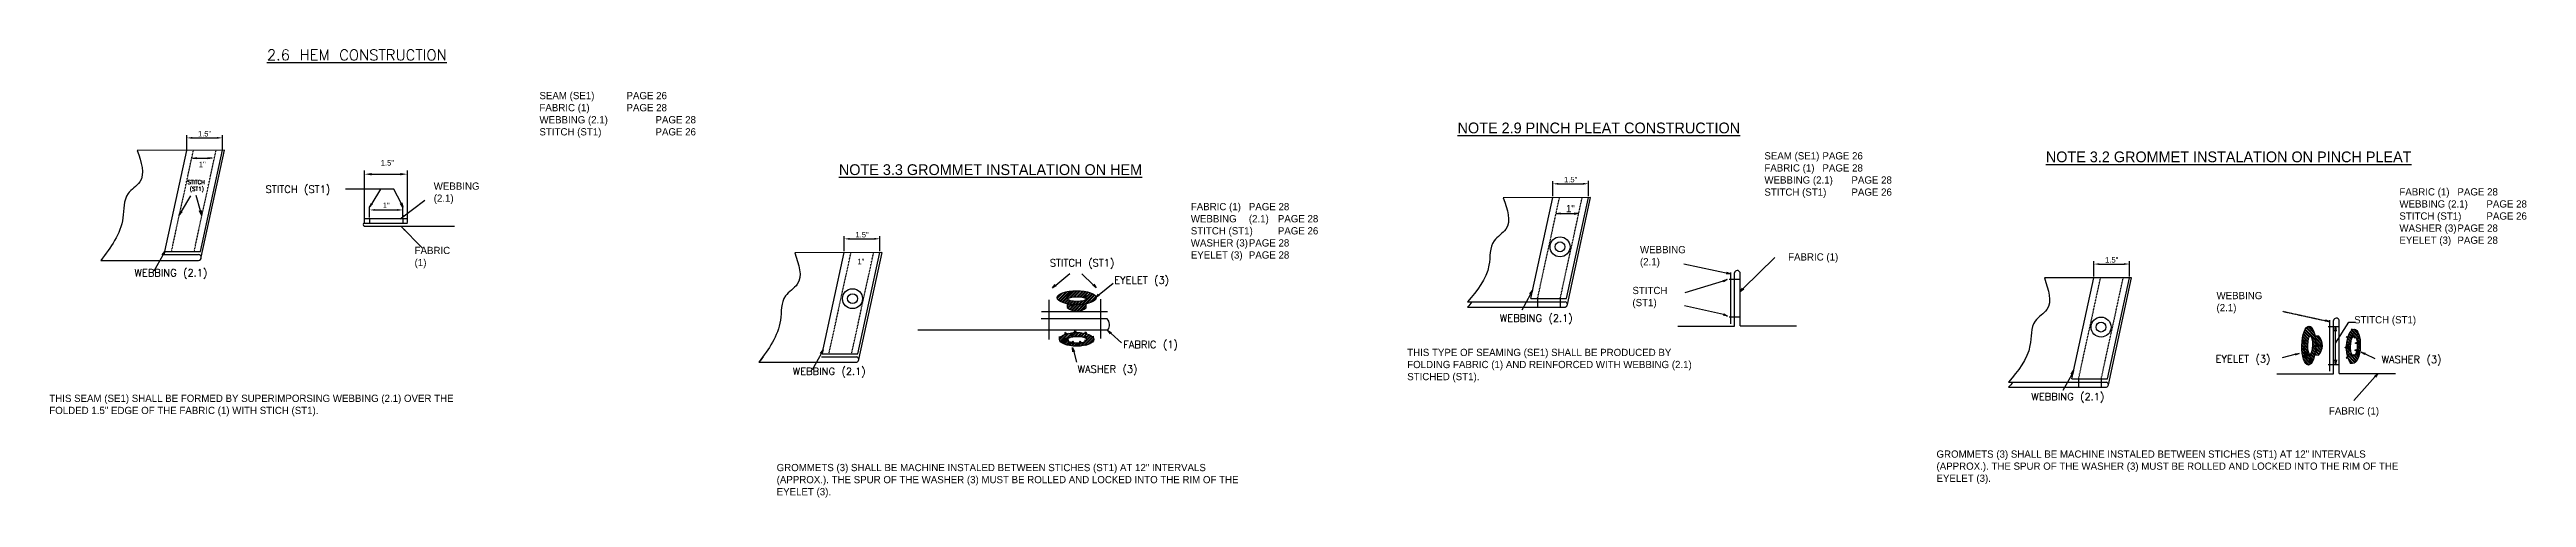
# Model space of a CAD drawing. Header units: inches. Extents: x -1914 to 19746, y -1697 to -663.
# Drawn here: x 7939 to 9066, y -1226 to -1022 of the extents above; entities that cross this region are included whole.
import ezdxf

# ---------------------------------------------------------------- set-up
doc = ezdxf.new("R2010")
doc.units = ezdxf.units.IN
doc.header["$MEASUREMENT"] = 0
doc.linetypes.add('HIDDEN', pattern=[0.375, 0.25, -0.125])
for name, color, linetype in [('DIMENSION', 7, 'Continuous'), ('GROMMET', 7, 'Continuous'), ('Object', 7, 'Continuous'), ('PEN1', 5, 'Continuous'), ('STECH', 7, 'HIDDEN'), ('TEXT', 7, 'Continuous')]:
    doc.layers.add(name, color=color, linetype=linetype)
doc.styles.add('style1', font='txt.shx')
pattern_1 = [(45, (8000.6518, -1103.7963), (-0.7071068, 0.7071068), []), (45, (8000.6518, -1103.2963), (-0.7071068, 0.7071068), [])]

msp = doc.modelspace()

# ---------------------------------------------------------------- texts
at = {"layer": 'DIMENSION', "attachment_point": 5}
for insert, char_height in [((8008.59822, -1074.31832), 2.5), ((8092.27599, -1092.94496), 2.5), ((8630.96605, -1094.40697), 3.3), ((8308.14917, -1118.52444), 2.5)]:
    msp.add_mtext('1"', dxfattribs=dict(at, insert=insert, char_height=char_height))
at = {"layer": 'DIMENSION', "linetype": 'Continuous', "char_height": 3.3, "attachment_point": 1}
for s, insert, width in [('\\PWEBBING (2.1)', (8113.85029, -1077.01857), 12.4869507), ('FABRIC (1)', (8105.16048, -1111.82514), 15.2229492), ('WEBBING (2.1)', (8662.63905, -1111.45208), 19.9441576), ('FABRIC (1)', (8730.04386, -1114.7861), 24.3140945), ('STITCH (ST1)', (8659.20593, -1130.05221), 19.9441576)]:
    msp.add_mtext(s, dxfattribs=dict(at, insert=insert, width=width))
at = {"layer": 'TEXT', "ltscale": 0.015, "style": 'style1'}
for s, height, p in [('STITCH', 1.791136, (8001.83242, -1083.24861)), ('(ST1)', 1.791136, (8002.84634, -1086.36094)), ('STITCH (ST1)', 3.3, (8037.36082, -1087.27155)), ('WEBBING (2.1)', 3.3, (7977.68401, -1125.2887)), ('STITCH (ST1)', 3.3, (8394.12297, -1120.79192)), ('EYELET (3)', 3.3, (8423.40121, -1128.62947)), ('WEBBING (2.1)', 3.3, (8598.8436, -1145.9253)), ('FABRIC (1)', 3.3, (8427.53586, -1157.9709)), ('EYELET (3)', 3.3, (8924.45661, -1164.51916)), ('WEBBING (2.1)', 3.3, (8277.17904, -1170.17609)), ('WASHER (3)', 3.3, (8406.77243, -1169.15259)), ('WASHER (3)', 3.3, (9000.01335, -1164.76235)), ('WEBBING (2.1)', 3.3, (8840.70497, -1181.70274))]:
    msp.add_text(s, height=height, dxfattribs=at).set_placement(p)
at = {"layer": 'TEXT', "attachment_point": 1}
for s, insert, char_height, width in [('\\pt58.9526;{\\Ftxt.shx|c1;\\C0; \\H1.212x;             \\Ftxt.shx|c0;\\H1.225x;\\L2.6 HEM CONSTRUCTION\\H0.8163x;\\l  }', (7988.67113, -1021.96914), 3.3, 200.7927946), ('SEAM (SE1)^I^IPAGE 26\\PFABRIC (1)^I ^IPAGE 28\\PWEBBING (2.1)^I^IPAGE 28\\PSTITCH (ST1)^I^IPAGE 26', (8161.9581, -1041.30118), 3.3, 210.3834797), ('\\pt91.8192;{\\C0;     \\H1.485x;   \\LNOTE 2.9 PINCH PLEAT CONSTRUCTION}', (8568.07061, -1055.23817), 3.3, 196.0566207), ('SEAM (SE1)^IPAGE 26\\PFABRIC (1)^IPAGE 28\\PWEBBING (2.1)^IPAGE 28\\PSTITCH (ST1)^IPAGE 26', (8719.24439, -1068.73995), 3.3, 210.3834797), ('\\pt83.472;{\\C0; \\H1.633x;\\LNOTE 3.2 GROMMET INSTALATION ON PINCH PLEAT}', (8846.1684, -1068.40392), 3, 210.3834797), ('\\pt83.472;{\\C0;          \\H1.633x; \\LNOTE 3.3 GROMMET INSTALATION ON HEM}', (8285.21135, -1074.23427), 3, 222.0911383), ('FABRIC (1)^IPAGE 28\\PWEBBING^I(2.1)^IPAGE 28\\PSTITCH (ST1)^IPAGE 26\\PWASHER (3)^IPAGE 28\\PEYELET (3)^IPAGE 28', (8458.29548, -1091.87653), 3.3, 210.3834797), ('FABRIC (1)^IPAGE 28\\PWEBBING (2.1)^IPAGE 28\\PSTITCH (ST1)^IPAGE 26\\PWASHER (3)^IPAGE 28\\PEYELET (3)^IPAGE 28', (9008.14257, -1085.13813), 3.3, 210.3834797), ('\\pt91.8192;{\\H1x;\\C0;THIS TYPE OF SEAMING (SE1) SHALL BE PRODUCED BY FOLDING FABRIC (1) AND REINFORCED WITH WEBBING (2.1) STICHED (ST1).\\C256;}', (8556.74584, -1158.26062), 3.3, 137.8039044), ('\\pt58.9526;{\\H1x;\\C0;THIS SEAM (SE1) SHALL BE FORMED BY SUPERIMPORSING WEBBING (2.1) OVER THE FOLDED 1.5" EDGE OF THE FABRIC (1) WITH STICH (ST1).  \\C256;}', (7938.97137, -1179.16441), 3.3, 184.1531673), ('\\pt91.8192;{\\C0;GROMMETS (3) SHALL BE MACHINE INSTALED BETWEEN STICHES (ST1) AT 12" INTERVALS (APPROX.). THE SPUR OF THE WASHER (3) MUST BE ROLLED AND LOCKED INTO THE RIM OF THE EYELET (3).}', (8797.54281, -1204.54495), 3.3, 210.3834797), ('\\pt91.8192;{\\C0;GROMMETS (3) SHALL BE MACHINE INSTALED BETWEEN STICHES (ST1) AT 12" INTERVALS (APPROX.). THE SPUR OF THE WASHER (3) MUST BE ROLLED AND LOCKED INTO THE RIM OF THE EYELET (3).}', (8269.87169, -1210.68514), 3.3, 210.3834797)]:
    msp.add_mtext(s, dxfattribs=dict(at, insert=insert, char_height=char_height, width=width))
at = {"layer": 'TEXT', "char_height": 2.5, "attachment_point": 5, "rotation": 0.09048413}
for insert in [(8009.60194, -1060.34103), (8631.0941, -1081.24028), (8308.72541, -1106.30674), (8877.24235, -1117.79302)]:
    msp.add_mtext('1.5"', dxfattribs=dict(at, insert=insert))
at = {"layer": 'TEXT', "insert": (8092.77302, -1073.58755), "char_height": 2.5, "attachment_point": 5}
msp.add_mtext('1.5"', dxfattribs=at)
at = {"layer": 'TEXT', "linetype": 'Continuous', "char_height": 3.3, "attachment_point": 1}
for s, insert, width in [('WEBBING (2.1)', (8924.92946, -1132.37417), 19.9441576), ('STITCH (ST1)', (8987.53515, -1143.3919), 55.5163763), ('FABRIC (1)', (8976.09305, -1184.88273), 37.7677724)]:
    msp.add_mtext(s, dxfattribs=dict(at, insert=insert, width=width))

# ---------------------------------------------------------------- blocks, each defined once
blk = doc.blocks.new('_OPEN')
at = {"color": 0, "linetype": 'ByBlock'}
for p, q in [((-1, 0.17), (0, 0)), ((0, 0), (-1, -0.17)), ((0, 0), (-1, 0))]:
    blk.add_line(p, q, dxfattribs=at)

# ---------------------------------------------------------------- hatches: boundary and pattern name
at = {"layer": 'GROMMET'}
h = msp.add_hatch(dxfattribs=at)
h.set_pattern_fill('STEEL', color=256, scale=8, style=0)
h.set_pattern_definition(pattern_1)
edge = h.paths.add_edge_path()
edge.add_ellipse((8406.34997, -1134.98792), major_axis=(-8.86882, 0), ratio=0.3557987052, start_angle=0, end_angle=360)
edge = h.paths.add_edge_path(flags=16)
edge.add_ellipse((8406.53418, -1135.61902), major_axis=(-4.21072, 0), ratio=0.2499996442, start_angle=0, end_angle=360)
h = msp.add_hatch(dxfattribs=at)
h.set_pattern_fill('STEEL', color=256, scale=8, style=0)
h.set_pattern_definition([(45, (6839.9091, 239.1379), (-0.7071068, 0.7071068), []), (45, (6839.9091, 239.6379), (-0.7071068, 0.7071068), [])])
edge = h.paths.add_edge_path()
edge.add_line((8410.67683, -1139.55544), (8410.64058, -1137.74958))
edge.add_ellipse((8406.34997, -1134.98792), major_axis=(-8.86882, 0), ratio=0.3557987052, start_angle=61.47942577, end_angle=118.93296646, ccw=False)
edge.add_line((8402.11533, -1137.7605), (8402.08227, -1139.47286))
edge.add_arc((8406.42682, -1134.59438), 6.53259, 228.31327437, 310.58579143)
h = msp.add_hatch(dxfattribs=at)
h.set_pattern_fill('STEEL', color=256, scale=8, angle=88.8950047, style=0)
h.set_pattern_definition([(133.895, (8927.886, -1561.8043), (-0.7206116, -0.693339), []), (133.895, (8927.3861, -1561.7947), (-0.7206116, -0.693339), [])])
edge = h.paths.add_edge_path()
edge.add_ellipse((8966.89558, -1156.7831), major_axis=(-0.17103, -8.86717), ratio=0.3557987052, start_angle=0, end_angle=360)
edge = h.paths.add_edge_path(flags=16)
edge.add_ellipse((8967.53011, -1156.61109), major_axis=(-0.0812, -4.20993), ratio=0.2499996442, start_angle=0, end_angle=360)
h = msp.add_hatch(dxfattribs=at)
h.set_pattern_fill('STEEL', color=256, scale=8, angle=87.80844418, style=0)
h.set_pattern_definition([(132.80844, (8921.6017, -1560.6624), (-0.7336297, -0.6795494), []), (132.80844, (8921.1021, -1560.6433), (-0.7336297, -0.6795494), [])])
edge = h.paths.add_edge_path()
edge.add_ellipse((8987.24001, -1157.13463), major_axis=(-0.29925, -7.81971), ratio=0.3979833832, start_angle=155.98077946, end_angle=194.03614859)
edge.add_ellipse((8987.24001, -1157.13463), major_axis=(-0.29925, -7.81971), ratio=0.3979833832, start_angle=194.03614859, end_angle=201.59008166)
edge.add_ellipse((8987.24001, -1157.13463), major_axis=(-0.29925, -7.81971), ratio=0.3979833832, start_angle=201.59008166, end_angle=235.667824)
edge.add_ellipse((8987.24001, -1157.13463), major_axis=(-0.29925, -7.81971), ratio=0.3979833832, start_angle=235.667824, end_angle=242.03865019)
edge.add_ellipse((8987.24001, -1157.13463), major_axis=(-0.29925, -7.81971), ratio=0.3979833832, start_angle=242.03865019, end_angle=271.81511405)
edge.add_ellipse((8987.24001, -1157.13463), major_axis=(-0.29925, -7.81971), ratio=0.3979833832, start_angle=271.81511405, end_angle=278.19781629)
edge.add_ellipse((8987.24001, -1157.13463), major_axis=(-0.29925, -7.81971), ratio=0.3979833832, start_angle=278.19781629, end_angle=305.22186549)
edge.add_ellipse((8987.24001, -1157.13463), major_axis=(-0.29925, -7.81971), ratio=0.3979833832, start_angle=305.22186549, end_angle=313.61026758)
edge.add_ellipse((8987.24001, -1157.13463), major_axis=(-0.29925, -7.81971), ratio=0.3979833832, start_angle=313.61026758, end_angle=342.99542309)
edge.add_ellipse((8987.24001, -1157.13463), major_axis=(-0.29925, -7.81971), ratio=0.3979833832, start_angle=342.99542309, end_angle=353.5235101)
edge.add_ellipse((8987.24001, -1157.13463), major_axis=(-0.29925, -7.81971), ratio=0.3979833832, start_angle=353.5235101, end_angle=388.88364904)
edge.add_line((8988.48124, -1164.03912), (8987.85915, -1163.84489))
edge.add_line((8987.85915, -1163.84489), (8988.74911, -1163.65759))
edge.add_ellipse((8987.24001, -1157.13463), major_axis=(-0.29925, -7.81971), ratio=0.3979833832, start_angle=34.35328947, end_angle=60.08101087)
edge.add_line((8989.78812, -1161.13813), (8989.12336, -1160.99549))
edge.add_line((8989.12336, -1160.99549), (8989.93694, -1160.53459))
edge.add_ellipse((8987.24001, -1157.13463), major_axis=(-0.29925, -7.81971), ratio=0.3979833832, start_angle=65.10361769, end_angle=91.56935796)
edge.add_line((8990.35915, -1157.03953), (8989.63151, -1156.8621))
edge.add_line((8989.63151, -1156.8621), (8990.36629, -1156.58954))
edge.add_ellipse((8987.24001, -1157.13463), major_axis=(-0.29925, -7.81971), ratio=0.3979833832, start_angle=94.86932481, end_angle=120.98427573)
edge.add_line((8990.06211, -1153.21113), (8989.51864, -1153.0725))
edge.add_line((8989.51864, -1153.0725), (8989.95748, -1152.73244))
edge.add_ellipse((8987.24001, -1157.13463), major_axis=(-0.29925, -7.81971), ratio=0.3979833832, start_angle=125.12889225, end_angle=150.25506283)
edge.add_line((8989.04387, -1150.40432), (8988.42174, -1150.33673))
edge.add_line((8988.42174, -1150.33673), (8988.78011, -1150.04052))
edge = h.paths.add_edge_path(flags=16)
edge.add_spline(control_points=[(8987.05093, -1152.84774), (8987.06849, -1152.83488), (8987.08671, -1152.82236), (8987.17861, -1152.76365), (8987.26314, -1152.72308), (8987.45327, -1152.67116), (8987.55875, -1152.66101), (8987.76447, -1152.68113), (8987.86318, -1152.71092), (8988.0051, -1152.77912), (8988.05601, -1152.81077), (8988.10204, -1152.84499)], knot_values=[2.9718711977, 2.9718711977, 2.9718711977, 2.9718711977, 2.9961324867, 2.9961324867, 3.0894499873, 3.0894499873, 3.1827674878, 3.1827674878, 3.2760849884, 3.2760849884, 3.3376625338, 3.3376625338, 3.3376625338, 3.3376625338], degree=3, periodic=0)
edge.add_spline(control_points=[(8988.10204, -1152.84499), (8988.12576, -1152.86263), (8988.14819, -1152.88095), (8988.24848, -1152.96948), (8988.31158, -1153.04507), (8988.42023, -1153.20104), (8988.46618, -1153.28175), (8988.50748, -1153.36657)], knot_values=[2.7054839022, 2.7054839022, 2.7054839022, 2.7054839022, 2.7372238573, 2.7372238573, 2.8555395838, 2.8555395838, 2.9718711977, 2.9718711977, 2.9718711977, 2.9718711977], degree=3, periodic=0)
edge.add_spline(control_points=[(8988.50748, -1153.36657), (8988.5202, -1153.39268), (8988.53247, -1153.41918), (8988.61057, -1153.59538), (8988.66573, -1153.75773), (8988.77905, -1154.17187), (8988.83147, -1154.43541), (8988.89447, -1154.87067), (8988.913, -1155.02581), (8988.92845, -1155.18586)], knot_values=[2.0670533552, 2.0670533552, 2.0670533552, 2.0670533552, 2.1028615192, 2.1028615192, 2.3015146544, 2.3015146544, 2.5671919923, 2.5671919923, 2.7054839022, 2.7054839022, 2.7054839022, 2.7054839022], degree=3, periodic=0)
edge.add_spline(control_points=[(8988.92845, -1155.18586), (8988.95327, -1155.44288), (8988.97018, -1155.71256), (8988.97913, -1155.99269), (8988.97922, -1155.99561), (8988.97931, -1155.99854)], knot_values=[1.8426196536, 1.8426196536, 1.8426196536, 1.8426196536, 2.0647124174, 2.0647124174, 2.0670533552, 2.0670533552, 2.0670533552, 2.0670533552], degree=3, periodic=0)
edge.add_spline(control_points=[(8988.97931, -1155.99854), (8988.99613, -1156.53539), (8988.98254, -1157.0996), (8988.91539, -1157.95799), (8988.88156, -1158.26378), (8988.83902, -1158.55611)], knot_values=[1.1674128661, 1.1674128661, 1.1674128661, 1.1674128661, 1.5972775991, 1.5972775991, 1.8426196536, 1.8426196536, 1.8426196536, 1.8426196536], degree=3, periodic=0)
edge.add_spline(control_points=[(8988.83902, -1158.55611), (8988.80662, -1158.77877), (8988.76916, -1158.99361), (8988.71389, -1159.26051), (8988.70037, -1159.32257), (8988.6864, -1159.38352)], knot_values=[0.9226823711, 0.9226823711, 0.9226823711, 0.9226823711, 1.1095459874, 1.1095459874, 1.1674128661, 1.1674128661, 1.1674128661, 1.1674128661], degree=3, periodic=0)
edge.add_spline(control_points=[(8988.6864, -1159.38352), (8988.65199, -1159.53367), (8988.61483, -1159.67712), (8988.5188, -1160.00403), (8988.4574, -1160.18001), (8988.32039, -1160.50138), (8988.24548, -1160.64682), (8988.11192, -1160.84271), (8988.06533, -1160.90292), (8988.01014, -1160.96269), (8988.00795, -1160.96505), (8988.00575, -1160.9674)], knot_values=[0.2805834066, 0.2805834066, 0.2805834066, 0.2805834066, 0.4231304645, 0.4231304645, 0.6235444011, 0.6235444011, 0.8239583377, 0.8239583377, 0.9187851977, 0.9187851977, 0.9226823711, 0.9226823711, 0.9226823711, 0.9226823711], degree=3, periodic=0)
edge.add_spline(control_points=[(8988.00575, -1160.9674), (8987.9544, -1161.02223), (8987.89693, -1161.07458), (8987.77514, -1161.1609), (8987.71372, -1161.19654), (8987.6452, -1161.22523)], knot_values=[0.1156721281, 0.1156721281, 0.1156721281, 0.1156721281, 0.2066018147, 0.2066018147, 0.2805834066, 0.2805834066, 0.2805834066, 0.2805834066], degree=3, periodic=0)
edge.add_spline(control_points=[(8987.6452, -1161.22523), (8987.62589, -1161.23332), (8987.60602, -1161.24085), (8987.49259, -1161.27911), (8987.38751, -1161.29611), (8987.28237, -1161.29209), (8987.24704, -1161.29074), (8987.2118, -1161.28712), (8987.07073, -1161.26362), (8986.9719, -1161.2253), (8986.80404, -1161.12916), (8986.73409, -1161.07201), (8986.67351, -1161.01126), (8986.67283, -1161.01057), (8986.67215, -1161.00989)], knot_values=[6.0538951192, 6.0538951192, 6.0538951192, 6.0538951192, 6.0747403873, 6.0747403873, 6.1695672473, 6.1695672473, 6.1695672473, 6.2014292299, 6.2014292299, 6.2995850271, 6.2995850271, 6.3977408243, 6.3977408243, 6.3988574353, 6.3988574353, 6.3988574353, 6.3988574353], degree=3, periodic=0)
edge.add_line((8986.67215, -1161.00989), (8985.94464, -1160.97757))
edge.add_line((8985.94464, -1160.97757), (8986.44199, -1160.69778))
edge.add_spline(control_points=[(8986.44199, -1160.69778), (8986.39054, -1160.60632), (8986.34643, -1160.5101), (8986.24325, -1160.24814), (8986.19028, -1160.07366), (8986.12507, -1159.80509), (8986.1072, -1159.72391), (8986.0905, -1159.64024)], knot_values=[5.4764900919, 5.4764900919, 5.4764900919, 5.4764900919, 5.607028911, 5.607028911, 5.8114297888, 5.8114297888, 5.895843436, 5.895843436, 5.895843436, 5.895843436], degree=3, periodic=0)
edge.add_line((8986.0905, -1159.64024), (8985.06981, -1159.24165))
edge.add_line((8985.06981, -1159.24165), (8985.95759, -1158.67938))
edge.add_spline(control_points=[(8985.95759, -1158.67938), (8985.92966, -1158.36195), (8985.91355, -1158.02637), (8985.90386, -1157.21087), (8985.92108, -1156.72418), (8985.95995, -1156.25209)], knot_values=[4.5381654625, 4.5381654625, 4.5381654625, 4.5381654625, 4.8092415057, 4.8092415057, 5.1815349878, 5.1815349878, 5.1815349878, 5.1815349878], degree=3, periodic=0)
edge.add_line((8985.95995, -1156.25209), (8985.16531, -1155.7846))
edge.add_line((8985.16531, -1155.7846), (8986.04714, -1155.4638))
edge.add_spline(control_points=[(8986.04714, -1155.4638), (8986.08875, -1155.16786), (8986.13924, -1154.88506), (8986.24373, -1154.41748), (8986.29453, -1154.22461), (8986.40642, -1153.86708), (8986.46734, -1153.70249), (8986.58492, -1153.44223), (8986.63786, -1153.33993), (8986.69806, -1153.24397)], knot_values=[3.5525539349, 3.5525539349, 3.5525539349, 3.5525539349, 3.7994639493, 3.7994639493, 3.9924055588, 3.9924055588, 4.1853471683, 4.1853471683, 4.3257710889, 4.3257710889, 4.3257710889, 4.3257710889], degree=3, periodic=0)
edge.add_line((8986.69806, -1153.24397), (8986.00345, -1153.09904))
edge.add_line((8986.00345, -1153.09904), (8987.05093, -1152.84774))
h = msp.add_hatch(dxfattribs=at)
h.set_pattern_fill('STEEL', color=256, scale=8, style=0)
h.set_pattern_definition(pattern_1)
edge = h.paths.add_edge_path()
edge.add_ellipse((8406.39444, -1153.95547), major_axis=(-7.82543, 0), ratio=0.3979833832, start_angle=155.98077946, end_angle=194.03614859)
edge.add_ellipse((8406.39444, -1153.95547), major_axis=(-7.82543, 0), ratio=0.3979833832, start_angle=194.03614859, end_angle=201.59008166)
edge.add_ellipse((8406.39444, -1153.95547), major_axis=(-7.82543, 0), ratio=0.3979833832, start_angle=201.59008166, end_angle=235.667824)
edge.add_ellipse((8406.39444, -1153.95547), major_axis=(-7.82543, 0), ratio=0.3979833832, start_angle=235.667824, end_angle=242.03865019)
edge.add_ellipse((8406.39444, -1153.95547), major_axis=(-7.82543, 0), ratio=0.3979833832, start_angle=242.03865019, end_angle=271.81511405)
edge.add_ellipse((8406.39444, -1153.95547), major_axis=(-7.82543, 0), ratio=0.3979833832, start_angle=271.81511405, end_angle=278.19781629)
edge.add_ellipse((8406.39444, -1153.95547), major_axis=(-7.82543, 0), ratio=0.3979833832, start_angle=278.19781629, end_angle=305.22186549)
edge.add_ellipse((8406.39444, -1153.95547), major_axis=(-7.82543, 0), ratio=0.3979833832, start_angle=305.22186549, end_angle=313.61026758)
edge.add_ellipse((8406.39444, -1153.95547), major_axis=(-7.82543, 0), ratio=0.3979833832, start_angle=313.61026758, end_angle=342.99542309)
edge.add_ellipse((8406.39444, -1153.95547), major_axis=(-7.82543, 0), ratio=0.3979833832, start_angle=342.99542309, end_angle=353.5235101)
edge.add_ellipse((8406.39444, -1153.95547), major_axis=(-7.82543, 0), ratio=0.3979833832, start_angle=353.5235101, end_angle=388.88364904)
edge.add_line((8399.54247, -1155.45982), (8399.71277, -1154.83076))
edge.add_line((8399.71277, -1154.83076), (8399.93397, -1155.7129))
edge.add_ellipse((8406.39444, -1153.95547), major_axis=(-7.82543, 0), ratio=0.3979833832, start_angle=34.35328947, end_angle=60.08101087)
edge.add_line((8402.49131, -1156.65481), (8402.60842, -1155.98509))
edge.add_line((8402.60842, -1155.98509), (8403.1001, -1156.78044))
edge.add_ellipse((8406.39444, -1153.95547), major_axis=(-7.82543, 0), ratio=0.3979833832, start_angle=65.10361769, end_angle=91.56935796)
edge.add_line((8406.60875, -1157.06869), (8406.75822, -1156.3348))
edge.add_line((8406.75822, -1156.3348), (8407.05869, -1157.05862))
edge.add_ellipse((8406.39444, -1153.95547), major_axis=(-7.82543, 0), ratio=0.3979833832, start_angle=94.86932481, end_angle=120.98427573)
edge.add_line((8410.42299, -1156.62546), (8410.54074, -1156.07709))
edge.add_line((8410.54074, -1156.07709), (8410.89733, -1156.5026))
edge.add_ellipse((8406.39444, -1153.95547), major_axis=(-7.82543, 0), ratio=0.3979833832, start_angle=125.12889225, end_angle=150.25506283)
edge.add_line((8413.18881, -1155.50064), (8413.23256, -1154.87638))
edge.add_line((8413.23256, -1154.87638), (8413.54226, -1155.22316))
edge = h.paths.add_edge_path(flags=16)
edge.add_spline(control_points=[(8410.67096, -1153.60259), (8410.68449, -1153.61964), (8410.6977, -1153.63738), (8410.75988, -1153.72697), (8410.80365, -1153.80988), (8410.8628, -1153.99788), (8410.87698, -1154.1029), (8410.86474, -1154.30924), (8410.83875, -1154.40901), (8410.77603, -1154.55344), (8410.74634, -1154.60553), (8410.71391, -1154.65283)], knot_values=[2.9718711977, 2.9718711977, 2.9718711977, 2.9718711977, 2.9961324867, 2.9961324867, 3.0894499873, 3.0894499873, 3.1827674878, 3.1827674878, 3.2760849884, 3.2760849884, 3.3376625338, 3.3376625338, 3.3376625338, 3.3376625338], degree=3, periodic=0)
edge.add_spline(control_points=[(8410.71391, -1154.65283), (8410.69719, -1154.67721), (8410.67974, -1154.70032), (8410.59511, -1154.80392), (8410.52199, -1154.86987), (8410.37028, -1154.9844), (8410.2914, -1155.0334), (8410.20822, -1155.07792)], knot_values=[2.7054839022, 2.7054839022, 2.7054839022, 2.7054839022, 2.7372238573, 2.7372238573, 2.8555395838, 2.8555395838, 2.9718711977, 2.9718711977, 2.9718711977, 2.9718711977], degree=3, periodic=0)
edge.add_spline(control_points=[(8410.20822, -1155.07792), (8410.18261, -1155.09162), (8410.1566, -1155.1049), (8409.98352, -1155.18968), (8409.8234, -1155.25101), (8409.41389, -1155.38008), (8409.15255, -1155.44255), (8408.72001, -1155.52214), (8408.5657, -1155.54659), (8408.40636, -1155.56815)], knot_values=[2.0670533552, 2.0670533552, 2.0670533552, 2.0670533552, 2.1028615192, 2.1028615192, 2.3015146544, 2.3015146544, 2.5671919923, 2.5671919923, 2.7054839022, 2.7054839022, 2.7054839022, 2.7054839022], degree=3, periodic=0)
edge.add_spline(control_points=[(8408.40636, -1155.56815), (8408.15047, -1155.60279), (8407.88164, -1155.62999), (8407.60205, -1155.64965), (8407.59914, -1155.64985), (8407.59622, -1155.65005)], knot_values=[1.8426196536, 1.8426196536, 1.8426196536, 1.8426196536, 2.0647124174, 2.0647124174, 2.0670533552, 2.0670533552, 2.0670533552, 2.0670533552], degree=3, periodic=0)
edge.add_spline(control_points=[(8407.59622, -1155.65005), (8407.0604, -1155.68739), (8406.49608, -1155.69538), (8405.63576, -1155.6611), (8405.32889, -1155.639), (8405.03515, -1155.60766)], knot_values=[1.1674128661, 1.1674128661, 1.1674128661, 1.1674128661, 1.5972775991, 1.5972775991, 1.8426196536, 1.8426196536, 1.8426196536, 1.8426196536], degree=3, periodic=0)
edge.add_spline(control_points=[(8405.03515, -1155.60766), (8404.81142, -1155.5838), (8404.5953, -1155.55459), (8404.32649, -1155.50957), (8404.26395, -1155.49843), (8404.20251, -1155.4868)], knot_values=[0.9226823711, 0.9226823711, 0.9226823711, 0.9226823711, 1.1095459874, 1.1095459874, 1.1674128661, 1.1674128661, 1.1674128661, 1.1674128661], degree=3, periodic=0)
edge.add_spline(control_points=[(8404.20251, -1155.4868), (8404.05115, -1155.45815), (8403.90639, -1155.42651), (8403.57605, -1155.34305), (8403.39785, -1155.28842), (8403.07147, -1155.16381), (8402.92327, -1155.09451), (8402.72242, -1154.96854), (8402.66047, -1154.92428), (8402.59863, -1154.87142), (8402.5962, -1154.86932), (8402.59376, -1154.86721)], knot_values=[0.2805834066, 0.2805834066, 0.2805834066, 0.2805834066, 0.4231304645, 0.4231304645, 0.6235444011, 0.6235444011, 0.8239583377, 0.8239583377, 0.9187851977, 0.9187851977, 0.9226823711, 0.9226823711, 0.9226823711, 0.9226823711], degree=3, periodic=0)
edge.add_spline(control_points=[(8402.59376, -1154.86721), (8402.537, -1154.818), (8402.4825, -1154.76257), (8402.39159, -1154.64418), (8402.35362, -1154.58416), (8402.32233, -1154.51679)], knot_values=[0.1156721281, 0.1156721281, 0.1156721281, 0.1156721281, 0.2066018147, 0.2066018147, 0.2805834066, 0.2805834066, 0.2805834066, 0.2805834066], degree=3, periodic=0)
edge.add_spline(control_points=[(8402.32233, -1154.51679), (8402.31351, -1154.49781), (8402.30522, -1154.47824), (8402.26265, -1154.36635), (8402.24165, -1154.262), (8402.24165, -1154.15678), (8402.24165, -1154.12142), (8402.24392, -1154.08607), (8402.262, -1153.94421), (8402.29651, -1153.84398), (8402.38616, -1153.67257), (8402.4406, -1153.60049), (8402.49899, -1153.53763), (8402.49965, -1153.53692), (8402.5003, -1153.53622)], knot_values=[6.0538951192, 6.0538951192, 6.0538951192, 6.0538951192, 6.0747403873, 6.0747403873, 6.1695672473, 6.1695672473, 6.1695672473, 6.2014292299, 6.2014292299, 6.2995850271, 6.2995850271, 6.3977408243, 6.3977408243, 6.3988574353, 6.3988574353, 6.3988574353, 6.3988574353], degree=3, periodic=0)
edge.add_line((8402.5003, -1153.53622), (8402.50478, -1152.808))
edge.add_line((8402.50478, -1152.808), (8402.80338, -1153.29429))
edge.add_spline(control_points=[(8402.80338, -1153.29429), (8402.89281, -1153.23938), (8402.98727, -1153.19162), (8403.24509, -1153.07849), (8403.41742, -1153.0189), (8403.68331, -1152.94346), (8403.76374, -1152.9225), (8403.84671, -1152.90261)], knot_values=[5.4764900919, 5.4764900919, 5.4764900919, 5.4764900919, 5.607028911, 5.607028911, 5.8114297888, 5.8114297888, 5.895843436, 5.895843436, 5.895843436, 5.895843436], degree=3, periodic=0)
edge.add_line((8403.84671, -1152.90261), (8404.20597, -1151.86743))
edge.add_line((8404.20597, -1151.86743), (8404.80178, -1152.73306))
edge.add_spline(control_points=[(8404.80178, -1152.73306), (8405.11791, -1152.69301), (8405.45263, -1152.66408), (8406.26717, -1152.62321), (8406.75415, -1152.6218), (8407.22739, -1152.64259)], knot_values=[4.5381654625, 4.5381654625, 4.5381654625, 4.5381654625, 4.8092415057, 4.8092415057, 5.1815349878, 5.1815349878, 5.1815349878, 5.1815349878], degree=3, periodic=0)
edge.add_line((8407.22739, -1152.64259), (8407.66414, -1151.83066))
edge.add_line((8407.66414, -1151.83066), (8408.01844, -1152.69958))
edge.add_spline(control_points=[(8408.01844, -1152.69958), (8408.31575, -1152.72984), (8408.60027, -1152.76948), (8409.07151, -1152.85601), (8409.26618, -1152.8994), (8409.62773, -1152.99753), (8409.79453, -1153.05211), (8410.0591, -1153.15966), (8410.16334, -1153.20865), (8410.26154, -1153.26513)], knot_values=[3.5525539349, 3.5525539349, 3.5525539349, 3.5525539349, 3.7994639493, 3.7994639493, 3.9924055588, 3.9924055588, 4.1853471683, 4.1853471683, 4.3257710889, 4.3257710889, 4.3257710889, 4.3257710889], degree=3, periodic=0)
edge.add_line((8410.26154, -1153.26513), (8410.37979, -1152.56549))
edge.add_line((8410.37979, -1152.56549), (8410.67096, -1153.60259))
h = msp.add_hatch(dxfattribs=at)
h.set_pattern_fill('STEEL', color=256, scale=8, angle=88.8950047, style=0)
h.set_pattern_definition([(133.895005, (7562.8171, -2696.4331), (-0.72061156, -0.693339), []), (133.895005, (7562.3171, -2696.4235), (-0.72061156, -0.693339), [])])
edge = h.paths.add_edge_path()
edge.add_line((8971.54569, -1152.54513), (8969.73947, -1152.54655))
edge.add_ellipse((8966.89558, -1156.7831), major_axis=(-0.17103, -8.86717), ratio=0.3557987052, start_angle=61.47942577, end_angle=118.93296646, ccw=False)
edge.add_line((8969.58598, -1161.07042), (8971.29738, -1161.13649))
edge.add_arc((8966.50359, -1156.69867), 6.53259, 317.20827907, 399.48079613)

# ---------------------------------------------------------------- linework, layer by layer
at = {"layer": 'DIMENSION'}
for p, q in [((8018.6581, -1067.86922), (7978.97682, -1067.93189)), ((7991.47773, -1113.8958), (8001.48532, -1067.89634)), ((8007.72922, -1113.8958), (8017.74239, -1067.87067)), ((8008.10071, -1116.52302), (8018.68578, -1067.86918)), ((8006.12378, -1071.48675), (8011.08798, -1071.48675)), ((8640.15124, -1089.39347), (8600.46997, -1089.45614)), ((8612.97087, -1135.42005), (8622.97846, -1089.42059)), ((8629.22236, -1135.42005), (8639.23553, -1089.39492)), ((8629.59385, -1138.04727), (8640.17892, -1089.39343)), ((8084.70627, -1098.50828), (8084.70627, -1093.77829)), ((8087.20627, -1095.02829), (8097.34572, -1095.02829)), ((8099.84572, -1098.75752), (8099.84572, -1093.77829)), ((8626.46355, -1096.65828), (8632.76141, -1096.71072)), ((7991.47072, -1115.28731), (8006.78953, -1115.28731)), ((7991.47773, -1113.8958), (8007.72922, -1113.8958)), ((8317.78256, -1114.45993), (8278.10128, -1114.5226)), ((8290.60219, -1160.48651), (8300.60978, -1114.48705)), ((8306.85368, -1160.48651), (8316.86685, -1114.46138)), ((8307.22517, -1163.11373), (8317.81024, -1114.45989)), ((7962.39252, -1118.05356), (8006.85577, -1118.05356)), ((8886.29949, -1125.94621), (8846.61822, -1126.00888)), ((8859.11913, -1171.97279), (8869.12671, -1125.97333)), ((8875.37061, -1171.97279), (8885.38378, -1125.94765)), ((8875.7421, -1174.6), (8886.32717, -1125.94616)), ((8584.20798, -1136.8576), (8628.67124, -1136.8576)), ((8612.97087, -1135.42005), (8629.22236, -1135.42005)), ((8584.20798, -1139.23693), (8628.67124, -1139.23693)), ((8290.60219, -1160.48651), (8306.85368, -1160.48651)), ((8261.8393, -1164.30339), (8306.30255, -1164.30339)), ((8290.20267, -1161.92406), (8306.30255, -1161.92406)), ((8830.35624, -1173.41034), (8874.81949, -1173.41034)), ((8830.35624, -1175.78967), (8874.81949, -1175.78967)), ((8859.11913, -1171.97279), (8875.37061, -1171.97279))]:
    msp.add_line(p, q, dxfattribs=at)
for points in [[(7978.97682, -1067.93189), (7980.11445, -1082.28979), (7974.78557, -1087.6144), (7972.44086, -1098.68961), (7962.39252, -1118.05356)], [(8600.46997, -1089.45614), (8601.60759, -1103.81404), (8596.27871, -1109.13865), (8593.934, -1120.21386), (8584.20798, -1136.8576)], [(8278.10128, -1114.5226), (8279.23891, -1128.8805), (8273.91003, -1134.20511), (8271.56532, -1145.28032), (8261.8393, -1164.30339)], [(8846.61822, -1126.00888), (8847.75584, -1140.36678), (8842.42696, -1145.69139), (8840.08225, -1156.7666), (8830.35624, -1173.41034)]]:
    msp.add_spline(points, degree=3, dxfattribs=at)
for points in [[(8586.20528, -1136.8576), (8585.54752, -1137.65419), (8584.87775, -1138.44556), (8584.20798, -1139.23693)], [(8263.8366, -1161.92406), (8263.17884, -1162.72064), (8262.50907, -1163.51202), (8261.8393, -1164.30339)], [(8832.35353, -1173.41034), (8831.69577, -1174.20692), (8831.026, -1174.9983), (8830.35624, -1175.78967)]]:
    msp.add_open_spline(points, degree=3, dxfattribs=at)
for points in [[(8087.20627, -1094.61163), (8087.20627, -1095.44496), (8084.70627, -1095.02829)], [(8097.34572, -1094.61163), (8097.34572, -1095.44496), (8099.84572, -1095.02829)]]:
    msp.add_solid(points, dxfattribs=at)
at = {"layer": 'GROMMET'}
for p, q in [((8402.11533, -1137.7605), (8402.08227, -1139.47286)), ((8410.67683, -1139.55544), (8410.64058, -1137.74958)), ((8398.61895, -1153.60418), (8398.48704, -1152.71879)), ((8398.48704, -1152.71879), (8398.91113, -1153.04467)), ((8399.54247, -1155.45982), (8399.71277, -1154.83076)), ((8399.71277, -1154.83076), (8399.93397, -1155.7129)), ((8400.92747, -1150.79258), (8400.99685, -1151.7005)), ((8401.88117, -1151.41124), (8400.92747, -1150.79258)), ((8402.32233, -1154.51679), (8402.512, -1154.00562)), ((8402.49131, -1156.65481), (8402.60842, -1155.98509)), ((8402.5003, -1153.53622), (8402.50478, -1152.808)), ((8402.50478, -1152.808), (8402.80338, -1153.29429)), ((8402.512, -1154.00562), (8402.59376, -1154.86721)), ((8402.60842, -1155.98509), (8403.1001, -1156.78044)), ((8403.84671, -1152.90261), (8404.20597, -1151.86743)), ((8404.20251, -1155.4868), (8404.65907, -1154.62829)), ((8404.20597, -1151.86743), (8404.80178, -1152.73306)), ((8404.65907, -1154.62829), (8405.03515, -1155.60766)), ((8405.2786, -1150.8729), (8405.7229, -1150.05036)), ((8405.7229, -1150.05036), (8406.14657, -1150.84264)), ((8406.60875, -1157.06869), (8406.75822, -1156.3348)), ((8406.75822, -1156.3348), (8407.05869, -1157.05862)), ((8407.22739, -1152.64259), (8407.66414, -1151.83066)), ((8407.59622, -1155.65005), (8407.91771, -1154.62829)), ((8407.66414, -1151.83066), (8408.01844, -1152.69958)), ((8407.91771, -1154.62829), (8408.40636, -1155.56815)), ((8410.06359, -1151.20464), (8410.58325, -1150.51797)), ((8410.20822, -1155.07792), (8410.26348, -1154.11921)), ((8410.26154, -1153.26513), (8410.37979, -1152.56549)), ((8410.26348, -1154.11921), (8410.71391, -1154.65283)), ((8410.37979, -1152.56549), (8410.67096, -1153.60259)), ((8410.42299, -1156.62546), (8410.54074, -1156.07709)), ((8410.54074, -1156.07709), (8410.89733, -1156.5026)), ((8410.58325, -1150.51797), (8410.8079, -1151.38366)), ((8413.18881, -1155.50064), (8413.23256, -1154.87638)), ((8413.23256, -1154.87638), (8413.54226, -1155.22316)), ((8414.05869, -1152.57744), (8413.67084, -1152.80949)), ((8413.98623, -1153.20012), (8414.05869, -1152.57744)), ((8971.54569, -1152.54513), (8969.73947, -1152.54655)), ((8983.31208, -1157.65635), (8984.11998, -1157.26328)), ((8984.11703, -1158.13178), (8983.31208, -1157.65635)), ((8983.9652, -1152.81743), (8984.83886, -1152.62605)), ((8984.6315, -1153.36297), (8983.9652, -1152.81743)), ((8985.06981, -1159.24165), (8985.95759, -1158.67938)), ((8986.0905, -1159.64024), (8985.06981, -1159.24165)), ((8985.16531, -1155.7846), (8986.04714, -1155.4638)), ((8985.95995, -1156.25209), (8985.16531, -1155.7846)), ((8986.00345, -1153.09904), (8987.05093, -1152.84774)), ((8986.69806, -1153.24397), (8986.00345, -1153.09904)), ((8986.15608, -1149.42329), (8986.37312, -1149.81973)), ((8986.77553, -1149.51952), (8986.15608, -1149.42329)), ((8987.55158, -1153.27469), (8988.10204, -1152.84499)), ((8988.50748, -1153.36657), (8987.55158, -1153.27469)), ((8987.84598, -1158.89447), (8988.83902, -1158.55611)), ((8988.6864, -1159.38352), (8987.84598, -1158.89447)), ((8987.9706, -1155.6382), (8988.92845, -1155.18586)), ((8988.97931, -1155.99854), (8987.9706, -1155.6382)), ((8988.42174, -1150.33673), (8988.78011, -1150.04052)), ((8989.04387, -1150.40432), (8988.42174, -1150.33673)), ((8989.12336, -1160.99549), (8989.93694, -1160.53459)), ((8989.51864, -1153.0725), (8989.95748, -1152.73244)), ((8990.06211, -1153.21113), (8989.51864, -1153.0725)), ((8989.63151, -1156.8621), (8990.36629, -1156.58954)), ((8990.35915, -1157.03953), (8989.63151, -1156.8621)), ((8969.58598, -1161.07042), (8971.29738, -1161.13649)), ((8984.52506, -1161.54731), (8983.87037, -1162.47665)), ((8983.87037, -1162.47665), (8984.78028, -1162.44204)), ((8985.70186, -1164.98896), (8986.04371, -1164.57765)), ((8986.59164, -1164.891), (8985.70186, -1164.98896)), ((8985.94464, -1160.97757), (8986.44199, -1160.69778)), ((8986.67215, -1161.00989), (8985.94464, -1160.97757)), ((8987.14166, -1161.01615), (8988.00575, -1160.9674)), ((8987.6452, -1161.22523), (8987.14166, -1161.01615)), ((8987.85915, -1163.84489), (8988.74911, -1163.65759)), ((8988.48124, -1164.03912), (8987.85915, -1163.84489)), ((8989.78812, -1161.13813), (8989.12336, -1160.99549))]:
    msp.add_line(p, q, dxfattribs=at)
for centre, radius in [((8626.2579, -1111.83141), 4.55), ((8626.2579, -1111.83141), 2.25), ((8304.38408, -1135.43236), 4.55), ((8304.38408, -1135.43236), 2.25), ((8872.40616, -1148.38415), 4.55), ((8872.40616, -1148.38415), 2.25)]:
    msp.add_circle(centre, radius, dxfattribs=at)
for centre, major_axis, ratio in [((8406.34997, -1134.98792), (-8.86882, 0), 0.3557987052), ((8406.53418, -1135.61902), (-4.21072, 0), 0.2499996442), ((8966.89558, -1156.7831), (-0.17103, -8.86717), 0.3557987052), ((8987.24001, -1157.13463), (-0.29925, -7.81971), 0.3979833832), ((8406.39444, -1153.95547), (-7.82543, 0), 0.3979833832), ((8967.53011, -1156.61109), (-0.0812, -4.20993), 0.2499996442)]:
    msp.add_ellipse(centre, major_axis=major_axis, ratio=ratio, dxfattribs=at)
for points in [[(8402.24165, -1154.15678), (8402.24165, -1154.262), (8402.26265, -1154.36635), (8402.33245, -1154.5498), (8402.3801, -1154.62921), (8402.48465, -1154.76537), (8402.54168, -1154.82273), (8402.66047, -1154.92428), (8402.72242, -1154.96854), (8402.92327, -1155.09451), (8403.07147, -1155.16381), (8403.39785, -1155.28842), (8403.57605, -1155.34305), (8403.96212, -1155.44059), (8404.16991, -1155.48334), (8404.86478, -1155.59972), (8405.39766, -1155.65162), (8406.49906, -1155.6955), (8407.06655, -1155.6873), (8408.05392, -1155.61788), (8408.48222, -1155.5659), (8409.15255, -1155.44255), (8409.41389, -1155.38008), (8409.8234, -1155.25101), (8409.98352, -1155.18968), (8410.24248, -1155.06283), (8410.34713, -1155.00188), (8410.52199, -1154.86987), (8410.59511, -1154.80392), (8410.71447, -1154.6578), (8410.76318, -1154.58304), (8410.83875, -1154.40901), (8410.86474, -1154.30924), (8410.87698, -1154.1029), (8410.8628, -1153.99788), (8410.80365, -1153.80988), (8410.75988, -1153.72697), (8410.66118, -1153.58476), (8410.60626, -1153.52479), (8410.49158, -1153.41921), (8410.4316, -1153.37346), (8410.2403, -1153.2458), (8410.10078, -1153.1766), (8409.79453, -1153.05211), (8409.62773, -1152.99753), (8409.26618, -1152.8994), (8409.07151, -1152.85601), (8408.41933, -1152.73625), (8407.91718, -1152.6798), (8406.86819, -1152.62178), (8406.32225, -1152.62044), (8405.38408, -1152.66752), (8404.98453, -1152.70504), (8404.24476, -1152.81174), (8403.90499, -1152.88056), (8403.41742, -1153.0189), (8403.24509, -1153.07849), (8402.96171, -1153.20284), (8402.84514, -1153.26392), (8402.65224, -1153.39435), (8402.57242, -1153.45857), (8402.4406, -1153.60049), (8402.38616, -1153.67257), (8402.29651, -1153.84398), (8402.262, -1153.94421), (8402.24392, -1154.08607), (8402.24165, -1154.12142), (8402.24165, -1154.15678)], [(8987.28237, -1161.29209), (8987.38751, -1161.29611), (8987.49259, -1161.27911), (8987.67857, -1161.21638), (8987.75975, -1161.17181), (8987.89981, -1161.07254), (8987.95931, -1161.01774), (8988.06533, -1160.90292), (8988.11192, -1160.84271), (8988.24548, -1160.64682), (8988.32039, -1160.50138), (8988.4574, -1160.18001), (8988.5188, -1160.00403), (8988.63103, -1159.62196), (8988.6817, -1159.41596), (8988.82456, -1158.72605), (8988.8968, -1158.19554), (8988.98277, -1157.09663), (8988.99628, -1156.52924), (8988.96466, -1155.53994), (8988.9291, -1155.10997), (8988.83147, -1154.43541), (8988.77905, -1154.17187), (8988.66573, -1153.75773), (8988.61057, -1153.59538), (8988.49372, -1153.33175), (8988.43681, -1153.22485), (8988.31158, -1153.04507), (8988.24848, -1152.96948), (8988.10703, -1152.84462), (8988.03419, -1152.79309), (8987.86318, -1152.71092), (8987.76447, -1152.68113), (8987.55875, -1152.66101), (8987.45327, -1152.67116), (8987.26314, -1152.72308), (8987.17861, -1152.76365), (8987.03274, -1152.85684), (8986.97071, -1152.90943), (8986.86082, -1153.01998), (8986.81282, -1153.07817), (8986.67793, -1153.26445), (8986.60345, -1153.40122), (8986.46734, -1153.70249), (8986.40642, -1153.86708), (8986.29453, -1154.22461), (8986.24373, -1154.41748), (8986.09912, -1155.0646), (8986.0235, -1155.56423), (8985.92541, -1156.61023), (8985.9032, -1157.15572), (8985.91436, -1158.09501), (8985.93658, -1158.49569), (8986.01491, -1159.239), (8986.07069, -1159.58116), (8986.19028, -1160.07366), (8986.24325, -1160.24814), (8986.35666, -1160.53607), (8986.41324, -1160.6549), (8986.5362, -1160.85264), (8986.59732, -1160.93485), (8986.73409, -1161.07201), (8986.80404, -1161.12916), (8986.9719, -1161.2253), (8987.07073, -1161.26362), (8987.2118, -1161.28712), (8987.24704, -1161.29074), (8987.28237, -1161.29209)]]:
    msp.add_open_spline(points, degree=3, knots=[0, 0, 0, 0, 0.09482686, 0.09482686, 0.18965372, 0.18965372, 0.28448058, 0.28448058, 0.3793074401, 0.3793074401, 0.5797213766, 0.5797213766, 0.7801353132, 0.7801353132, 0.9805492497, 0.9805492497, 1.4127549206, 1.4127549206, 1.8449605914, 1.8449605914, 2.2053452651, 2.2053452651, 2.471022603, 2.471022603, 2.6696757382, 2.6696757382, 2.8218155162, 2.8218155162, 2.9401312426, 2.9401312426, 3.0334487432, 3.0334487432, 3.1267662437, 3.1267662437, 3.2200837443, 3.2200837443, 3.3134012448, 3.3134012448, 3.4067187453, 3.4067187453, 3.5000362459, 3.5000362459, 3.6929778554, 3.6929778554, 3.8859194649, 3.8859194649, 4.0788610744, 4.0788610744, 4.4946600095, 4.4946600095, 4.9104589446, 4.9104589446, 5.2356813419, 5.2356813419, 5.5609037391, 5.5609037391, 5.7653046169, 5.7653046169, 5.9290480959, 5.9290480959, 6.0550117302, 6.0550117302, 6.1531675274, 6.1531675274, 6.2513233246, 6.2513233246, 6.2831853072, 6.2831853072, 6.2831853072, 6.2831853072], dxfattribs=at)
at = {"layer": 'Object', "ltscale": 0.015}
for p, q in [((8082.23332, -1102.49436), (8123.35353, -1102.49436)), ((8393.67134, -1136.02083), (8393.67134, -1153.96045)), ((8417.15872, -1135.6323), (8417.15872, -1153.57192)), ((8979.12071, -1155.76953), (8985.17665, -1146.20353)), ((8985.17665, -1146.20353), (8988.05299, -1146.1334))]:
    msp.add_line(p, q, dxfattribs=at)
at = {"layer": 'Object'}
for p, q in [((8082.35465, -1101.00534), (8101.85465, -1101.00534)), ((8705.62286, -1147.95602), (8705.62286, -1123.69535)), ((8708.18526, -1147.82842), (8708.18526, -1123.56775)), ((8420.2085, -1144.60211), (8390.2085, -1144.60211)), ((8420.43496, -1141.38343), (8390.43496, -1141.38343)), ((8679.89422, -1147.95602), (8705.62286, -1147.95602)), ((8708.18526, -1147.82842), (8733.9139, -1147.82842)), ((8978.15137, -1169.64735), (8978.15137, -1145.38668)), ((8980.71377, -1169.51974), (8980.71377, -1145.25907)), ((8334.17269, -1149.65359), (8420.59727, -1149.65359)), ((8952.42273, -1169.64735), (8978.15137, -1169.64735)), ((8980.71377, -1169.51974), (9006.44241, -1169.51974))]:
    msp.add_line(p, q, dxfattribs=at)
for centre, radius, start, end in [((8082.59593, -1101.77445), 0.80607, 107.41749782, 243.26572124), ((8006.72161, -1116.67285), 1.38721, 275.54988631, 87.19387264), ((8706.9189, -1123.92966), 1.31706, 15.94937442, 169.75238945), ((8979.44742, -1145.62098), 1.31706, 15.94937442, 169.75238945)]:
    msp.add_arc(centre, radius, start, end, dxfattribs=at)
at = {"layer": 'Object', "ltscale": 0.015}
msp.add_arc((8417.34481, -1147.3632), 3.97798, 324.84669159, 43.95505405, dxfattribs=at)
at = {"layer": 'PEN1'}
for p, q in [((8101.86069, -1099.13328), (8082.36069, -1099.13328)), ((8703.903, -1146.83236), (8703.903, -1123.48066)), ((8976.43152, -1168.52368), (8976.43152, -1145.17199))]:
    msp.add_line(p, q, dxfattribs=at)
at = {"layer": 'STECH', "ltscale": 0.015}
for p, q in [((7994.53745, -1113.8958), (8004.54608, -1067.89151)), ((8004.84672, -1113.8958), (8014.8589, -1067.87522)), ((8616.03059, -1135.42005), (8626.03923, -1089.41576)), ((8626.33986, -1135.42005), (8636.35204, -1089.39947)), ((8293.66191, -1160.48651), (8303.67054, -1114.48222)), ((8303.97118, -1160.48651), (8313.98336, -1114.46593)), ((8862.17884, -1171.97279), (8872.18748, -1125.96849)), ((8872.48811, -1171.97279), (8882.50029, -1125.95221))]:
    msp.add_line(p, q, dxfattribs=at)
at = {"layer": 'STECH'}
for p, q in [((8084.70627, -1098.88978), (8084.70627, -1101.00534)), ((8099.84572, -1098.88978), (8099.84572, -1101.00534)), ((8703.23817, -1126.49382), (8707.96999, -1126.49382)), ((8704.34718, -1126.49382), (8705.62286, -1126.49382)), ((8703.23817, -1143.66222), (8707.96999, -1143.66222)), ((8955.07285, -1141.20147), (8976.43152, -1145.87548)), ((8975.76668, -1148.18514), (8980.4985, -1148.18514)), ((8976.87569, -1148.18514), (8978.15137, -1148.18514)), ((8979.12114, -1163.35392), (8979.12027, -1148.18514)), ((8975.76668, -1165.35355), (8980.4985, -1165.35355))]:
    msp.add_line(p, q, dxfattribs=at)
at = {"layer": 'TEXT'}
for p, q in [((8001.48532, -1067.89634), (8001.47439, -1060.97887)), ((8003.97636, -1062.22492), (8015.23344, -1062.20714)), ((8017.74239, -1067.87067), (8017.73146, -1060.95319)), ((8082.36069, -1100.71333), (8082.36069, -1077.12444)), ((8085.61069, -1078.74944), (8098.61069, -1078.74944)), ((8101.86069, -1100.71333), (8101.86069, -1077.12444)), ((7999.13528, -1095.74228), (8003.29981, -1088.6405)), ((8007.68823, -1095.40689), (8005.78988, -1088.52185)), ((8089.86562, -1085.57885), (8073.64572, -1085.57885)), ((8085.77971, -1092.09077), (8089.86562, -1085.57885)), ((8095.73848, -1085.6125), (8089.86562, -1085.57885)), ((8099.00691, -1091.9627), (8095.73848, -1085.6125)), ((8098.5683, -1099.13328), (8109.73984, -1090.62307)), ((8622.97747, -1088.79559), (8622.96655, -1081.87812)), ((8625.46852, -1083.12417), (8636.7256, -1083.10639)), ((8639.23454, -1088.76992), (8639.22362, -1081.85244)), ((8108.76308, -1112.36393), (8098.96053, -1102.49436)), ((8300.60879, -1113.86205), (8300.59786, -1106.94457)), ((8303.09983, -1108.19062), (8314.35691, -1108.17285)), ((8316.86586, -1113.83638), (8316.85494, -1106.9189)), ((7990.58786, -1115.68693), (7986.5355, -1122.88363)), ((8396.84829, -1129.26132), (8403.18002, -1123.9994)), ((8413.90972, -1129.09449), (8408.72351, -1124.18421)), ((8682.54433, -1119.51015), (8703.903, -1124.18416)), ((8723.94895, -1116.65658), (8709.59186, -1130.86446)), ((8869.12572, -1125.34833), (8869.1148, -1118.43085)), ((8871.61677, -1119.6769), (8882.87385, -1119.65913)), ((8885.3828, -1125.32266), (8885.37187, -1118.40518)), ((8416.56793, -1133.5926), (8422.89966, -1128.33067)), ((8612.90066, -1133.44366), (8608.8483, -1140.64036)), ((8700.52781, -1127.41597), (8683.0121, -1132.73532)), ((8700.67518, -1142.60925), (8682.94972, -1138.6565)), ((8290.08289, -1160.57432), (8286.03053, -1167.77102)), ((8405.00887, -1159.61238), (8406.25073, -1164.34621)), ((8422.03732, -1151.2342), (8426.78447, -1155.5907)), ((8992.54264, -1160.61782), (8996.9634, -1162.7174)), ((8859.04892, -1169.9964), (8854.99655, -1177.19309)), ((8960.63244, -1160.8859), (8954.73618, -1162.348)), ((8987.40327, -1181.83689), (8998.33881, -1169.51974))]:
    msp.add_line(p, q, dxfattribs=at)
at = {"layer": 'TEXT', "ltscale": 0.015}
for p, q in [((8616.03059, -1135.42005), (8616.03059, -1139.23693)), ((8626.33986, -1135.42005), (8626.33986, -1139.23693)), ((8862.17884, -1171.97279), (8862.17884, -1175.78967)), ((8872.48811, -1171.97279), (8872.48811, -1175.78967))]:
    msp.add_line(p, q, dxfattribs=at)
at = {"layer": 'TEXT'}
for centre, radius, start, end in [((8628.36554, -1138.04727), 1.22832, 284.41123533, 75.58876467), ((8406.42477, -1134.80761), 6.37353, 227.05206166, 311.84700414), ((8966.71674, -1156.70484), 6.37353, 315.94706636, 40.74200884), ((8305.99685, -1163.11373), 1.22832, 284.41123533, 75.58876467), ((8874.51379, -1174.6), 1.22832, 284.41123533, 75.58876467)]:
    msp.add_arc(centre, radius, start, end, dxfattribs=at)
for points in [[(8003.9757, -1061.80825), (8003.97702, -1062.64158), (8001.47637, -1062.22886)], [(8015.23278, -1061.79047), (8015.2341, -1062.6238), (8017.73344, -1062.20319)], [(8085.61069, -1079.2911), (8085.61069, -1078.20777), (8082.36069, -1078.74944)], [(8098.61069, -1079.2911), (8098.61069, -1078.20777), (8101.86069, -1078.74944)], [(8625.46786, -1082.7075), (8625.46918, -1083.54083), (8622.96852, -1083.12811)], [(8636.72494, -1082.68972), (8636.72626, -1083.52305), (8639.22559, -1083.10244)], [(8100.80656, -1097.94424), (8100.29994, -1097.2826), (8098.5683, -1099.13328)], [(8101.01789, -1103.97451), (8100.42663, -1104.56176), (8098.96053, -1102.49436)], [(8303.09918, -1107.77396), (8303.10049, -1108.60729), (8300.59984, -1108.19457)], [(8314.35626, -1107.75618), (8314.35757, -1108.58951), (8316.85691, -1108.1689)], [(8871.61611, -1119.26024), (8871.61743, -1120.09357), (8869.11677, -1119.68085)], [(8882.87319, -1119.24246), (8882.87451, -1120.07579), (8885.37385, -1119.65518)]]:
    msp.add_solid(points, dxfattribs=at)

# ---------------------------------------------------------------- block references
at = {"layer": 'DIMENSION', "yscale": 2, "zscale": 2}
for p, xscale, rotation in [((8004.12378, -1071.48675), 2, 180), ((8624.46355, -1096.65828), 2, 180), ((8976.43152, -1145.87548), 2.000000000000115, 346.7748578976651), ((8979.12027, -1148.18514), 1.9999999999999, 89.12850069561796), ((8979.08228, -1165.35355), 1.999999999999942, 268.8866846384956), ((8998.33881, -1169.51974), 1.999999999999789, 49.23937985794581)]:
    msp.add_blockref('_OPEN', p, dxfattribs=dict(at, xscale=xscale, rotation=rotation))
at = {"layer": 'DIMENSION', "xscale": 2, "yscale": 2, "zscale": 2}
for p in [(8013.08798, -1071.48675), (8634.76141, -1096.71072)]:
    msp.add_blockref('_OPEN', p, dxfattribs=at)
at = {"layer": 'TEXT', "yscale": 2, "zscale": 2}
for p, xscale, rotation in [((8084.70627, -1093.77829), 2.000000000000164, 237.5392716084963), ((8099.84572, -1093.77829), 1.99999999999996, 294.7970851863379), ((7998.11293, -1097.46124), 2.000000000000045, 239.2579103211373), ((8008.13735, -1097.35581), 2.000000000000104, 282.976933005789), ((7991.47773, -1113.8958), 1.999999999999991, 63.5809080993745), ((8702.37679, -1126.65357), 2.000000000000007, 22.40829021790862), ((8703.903, -1124.18416), 2.000000000000007, 347.5613240060517), ((8395.30224, -1130.53007), 2.00000000000005, 219.3734973823844), ((8415.30224, -1130.53007), 2.000000000000007, 314.1277901173744), ((8415.02188, -1134.86134), 2.00000000000005, 219.3734973823844), ((8613.79053, -1131.65253), 1.999999999999991, 63.5809080993745), ((8708.26983, -1132.3652), 2.000000000000007, 228.6224885519886), ((8702.50295, -1143.4212), 2.000000000000007, 336.0479193936745), ((8290.97276, -1158.7832), 1.999999999999991, 63.5809080993745), ((8404.51964, -1157.67314), 1.999999999999934, 104.1589490103913), ((8420.5766, -1149.86807), 1.999999999999934, 136.9164976046315), ((8962.57659, -1160.41656), 2.000000000000361, 13.57230302340427), ((8990.74421, -1159.74279), 2.000000000000353, 154.054634685543), ((8859.93878, -1168.20527), 1.999999999999991, 63.5809080993745)]:
    msp.add_blockref('_OPEN', p, dxfattribs=dict(at, xscale=xscale, rotation=rotation))

msp.set_redraw_order([(e.dxf.handle, doc.entitydb.next_handle()) for e in msp.query("TEXT MTEXT ATTDEF DIMENSION ARC_DIMENSION")])  # texts and dimensions are drawn at this point

doc.saveas('drawing.dxf')
